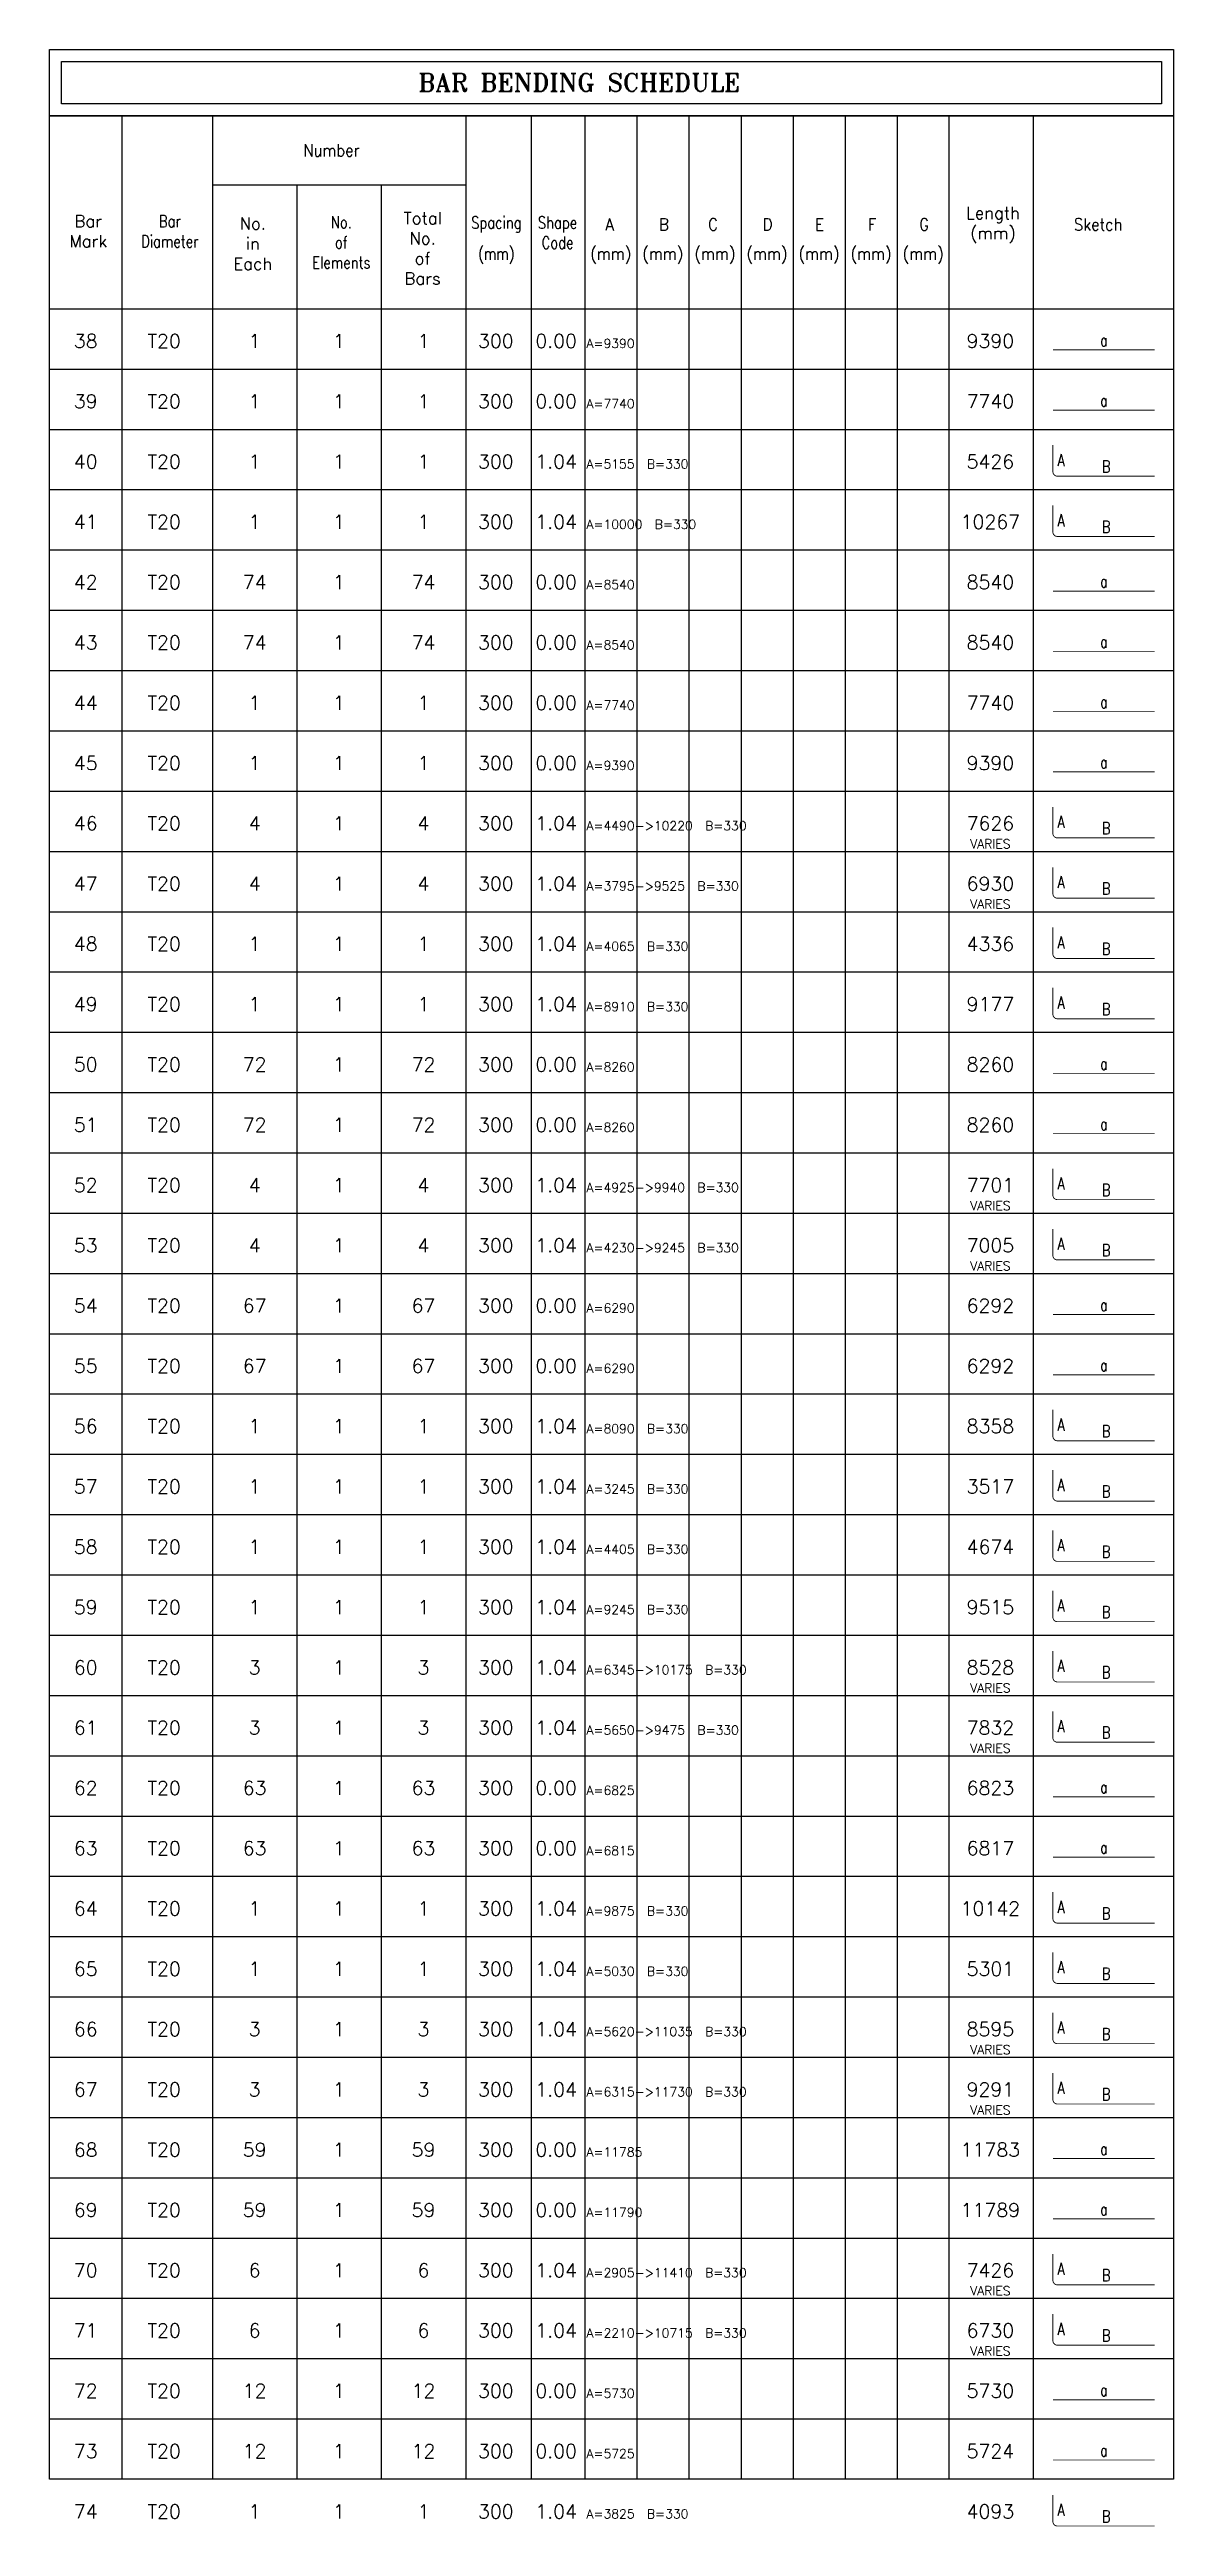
# Model space of a CAD drawing. Extents: x 660761725 to 1323371458, y 2734871439 to 5470067957.
# Drawn here: x 661908929 to 661913588, y 2734938265 to 2734948536 of the extents above; entities that cross this region are included whole.
import ezdxf
from ezdxf.enums import TextEntityAlignment as Align

# ---------------------------------------------------------------- set-up
doc = ezdxf.new("R2010")
doc.units = 0
for name, color, linetype in [('S-SCHEDULE', 140, 'Continuous'), ('S-SKETCH', 1, 'Continuous'), ('S-TEXT-SKETCH', 255, 'Continuous')]:
    doc.layers.add(name, color=color, linetype=linetype)
doc.styles.add('ARMACAD-OGER', font='romans.shx')
doc.styles.add('ROMANS', font='romans.shx')
doc.styles.add('ROMANT', font='romant')

msp = doc.modelspace()

# ---------------------------------------------------------------- texts
at = {"layer": 'S-SCHEDULE', "style": 'ROMANS'}
for s, height, p in [('T20', 57.5, (661909404.13308895, 2734947298.5)), ('1', 57.5, (661909779.13308895, 2734947298.5)), ('1', 57.5, (661910129.13308895, 2734947298.5)), ('1', 57.5, (661910479.13308895, 2734947298.5)), ('300', 57.5, (661910779.13308895, 2734947298.5)), ('0.00', 57.5, (661911029.13308895, 2734947298.5)), ('9390', 57.5, (661912829.13308895, 2734947298.5)), ('T20', 57.5, (661909404.13308895, 2734947048.5)), ('1', 57.5, (661909779.13308895, 2734947048.5)), ('1', 57.5, (661910129.13308895, 2734947048.5)), ('1', 57.5, (661910479.13308895, 2734947048.5)), ('300', 57.5, (661910779.13308895, 2734947048.5)), ('0.00', 57.5, (661911029.13308895, 2734947048.5)), ('7740', 57.5, (661912829.13308895, 2734947048.5)), ('T20', 57.5, (661909404.13308895, 2734946798.5)), ('1', 57.5, (661909779.13308895, 2734946798.5)), ('1', 57.5, (661910129.13308895, 2734946798.5)), ('1', 57.5, (661910479.13308895, 2734946798.5)), ('300', 57.5, (661910779.13308895, 2734946798.5)), ('1.04', 57.5, (661911029.13308895, 2734946798.5)), ('5426', 57.5, (661912829.13308895, 2734946798.5)), ('T20', 57.5, (661909404.13308895, 2734946548.5)), ('1', 57.5, (661909779.13308895, 2734946548.5)), ('1', 57.5, (661910129.13308895, 2734946548.5)), ('1', 57.5, (661910479.13308895, 2734946548.5)), ('300', 57.5, (661910779.13308895, 2734946548.5)), ('1.04', 57.5, (661911029.13308895, 2734946548.5)), ('10267', 57.5, (661912829.13308895, 2734946548.5)), ('T20', 57.5, (661909404.13308895, 2734946298.5)), ('74', 57.5, (661909779.13308895, 2734946298.5)), ('1', 57.5, (661910129.13308895, 2734946298.5)), ('74', 57.5, (661910479.13308895, 2734946298.5)), ('300', 57.5, (661910779.13308895, 2734946298.5)), ('0.00', 57.5, (661911029.13308895, 2734946298.5)), ('8540', 57.5, (661912829.13308895, 2734946298.5)), ('T20', 57.5, (661909404.13308895, 2734946048.5)), ('74', 57.5, (661909779.13308895, 2734946048.5)), ('1', 57.5, (661910129.13308895, 2734946048.5)), ('74', 57.5, (661910479.13308895, 2734946048.5)), ('300', 57.5, (661910779.13308895, 2734946048.5)), ('0.00', 57.5, (661911029.13308895, 2734946048.5)), ('8540', 57.5, (661912829.13308895, 2734946048.5)), ('T20', 57.5, (661909404.13308895, 2734945798.5)), ('1', 57.5, (661909779.13308895, 2734945798.5)), ('1', 57.5, (661910129.13308895, 2734945798.5)), ('1', 57.5, (661910479.13308895, 2734945798.5)), ('300', 57.5, (661910779.13308895, 2734945798.5)), ('0.00', 57.5, (661911029.13308895, 2734945798.5)), ('7740', 57.5, (661912829.13308895, 2734945798.5)), ('T20', 57.5, (661909404.13308895, 2734945548.5)), ('1', 57.5, (661909779.13308895, 2734945548.5)), ('1', 57.5, (661910129.13308895, 2734945548.5)), ('1', 57.5, (661910479.13308895, 2734945548.5)), ('300', 57.5, (661910779.13308895, 2734945548.5)), ('0.00', 57.5, (661911029.13308895, 2734945548.5)), ('9390', 57.5, (661912829.13308895, 2734945548.5)), ('T20', 57.5, (661909404.13308895, 2734945298.5)), ('4', 57.5, (661909779.13308895, 2734945298.5)), ('1', 57.5, (661910129.13308895, 2734945298.5)), ('4', 57.5, (661910479.13308895, 2734945298.5)), ('300', 57.5, (661910779.13308895, 2734945298.5)), ('1.04', 57.5, (661911029.13308895, 2734945298.5)), ('7626', 57.5, (661912829.13308895, 2734945298.5)), ('VARIES', 37.5, (661912829.13308895, 2734945223.5)), ('T20', 57.5, (661909404.13308895, 2734945048.5)), ('4', 57.5, (661909779.13308895, 2734945048.5)), ('1', 57.5, (661910129.13308895, 2734945048.5)), ('4', 57.5, (661910479.13308895, 2734945048.5)), ('300', 57.5, (661910779.13308895, 2734945048.5)), ('1.04', 57.5, (661911029.13308895, 2734945048.5)), ('6930', 57.5, (661912829.13308895, 2734945048.5)), ('VARIES', 37.5, (661912829.13308895, 2734944973.5)), ('T20', 57.5, (661909404.13308895, 2734944798.5)), ('1', 57.5, (661909779.13308895, 2734944798.5)), ('1', 57.5, (661910129.13308895, 2734944798.5)), ('1', 57.5, (661910479.13308895, 2734944798.5)), ('300', 57.5, (661910779.13308895, 2734944798.5)), ('1.04', 57.5, (661911029.13308895, 2734944798.5)), ('4336', 57.5, (661912829.13308895, 2734944798.5)), ('T20', 57.5, (661909404.13308895, 2734944548.5)), ('1', 57.5, (661909779.13308895, 2734944548.5)), ('1', 57.5, (661910129.13308895, 2734944548.5)), ('1', 57.5, (661910479.13308895, 2734944548.5)), ('300', 57.5, (661910779.13308895, 2734944548.5)), ('1.04', 57.5, (661911029.13308895, 2734944548.5)), ('9177', 57.5, (661912829.13308895, 2734944548.5)), ('T20', 57.5, (661909404.13308895, 2734944298.5)), ('72', 57.5, (661909779.13308895, 2734944298.5)), ('1', 57.5, (661910129.13308895, 2734944298.5)), ('72', 57.5, (661910479.13308895, 2734944298.5)), ('300', 57.5, (661910779.13308895, 2734944298.5)), ('0.00', 57.5, (661911029.13308895, 2734944298.5)), ('8260', 57.5, (661912829.13308895, 2734944298.5)), ('T20', 57.5, (661909404.13308895, 2734944048.5)), ('72', 57.5, (661909779.13308895, 2734944048.5)), ('1', 57.5, (661910129.13308895, 2734944048.5)), ('72', 57.5, (661910479.13308895, 2734944048.5)), ('300', 57.5, (661910779.13308895, 2734944048.5)), ('0.00', 57.5, (661911029.13308895, 2734944048.5)), ('8260', 57.5, (661912829.13308895, 2734944048.5)), ('T20', 57.5, (661909404.13308895, 2734943798.5)), ('4', 57.5, (661909779.13308895, 2734943798.5)), ('1', 57.5, (661910129.13308895, 2734943798.5)), ('4', 57.5, (661910479.13308895, 2734943798.5)), ('300', 57.5, (661910779.13308895, 2734943798.5)), ('1.04', 57.5, (661911029.13308895, 2734943798.5)), ('7701', 57.5, (661912829.13308895, 2734943798.5)), ('VARIES', 37.5, (661912829.13308895, 2734943723.5)), ('T20', 57.5, (661909404.13308895, 2734943548.5)), ('4', 57.5, (661909779.13308895, 2734943548.5)), ('1', 57.5, (661910129.13308895, 2734943548.5)), ('4', 57.5, (661910479.13308895, 2734943548.5)), ('300', 57.5, (661910779.13308895, 2734943548.5)), ('1.04', 57.5, (661911029.13308895, 2734943548.5)), ('7005', 57.5, (661912829.13308895, 2734943548.5)), ('VARIES', 37.5, (661912829.13308895, 2734943473.5)), ('T20', 57.5, (661909404.13308895, 2734943298.5)), ('67', 57.5, (661909779.13308895, 2734943298.5)), ('1', 57.5, (661910129.13308895, 2734943298.5)), ('67', 57.5, (661910479.13308895, 2734943298.5)), ('300', 57.5, (661910779.13308895, 2734943298.5)), ('0.00', 57.5, (661911029.13308895, 2734943298.5)), ('6292', 57.5, (661912829.13308895, 2734943298.5)), ('T20', 57.5, (661909404.13308895, 2734943048.5)), ('67', 57.5, (661909779.13308895, 2734943048.5)), ('1', 57.5, (661910129.13308895, 2734943048.5)), ('67', 57.5, (661910479.13308895, 2734943048.5)), ('300', 57.5, (661910779.13308895, 2734943048.5)), ('0.00', 57.5, (661911029.13308895, 2734943048.5)), ('6292', 57.5, (661912829.13308895, 2734943048.5)), ('T20', 57.5, (661909404.13308895, 2734942798.5)), ('1', 57.5, (661909779.13308895, 2734942798.5)), ('1', 57.5, (661910129.13308895, 2734942798.5)), ('1', 57.5, (661910479.13308895, 2734942798.5)), ('300', 57.5, (661910779.13308895, 2734942798.5)), ('1.04', 57.5, (661911029.13308895, 2734942798.5)), ('8358', 57.5, (661912829.13308895, 2734942798.5)), ('T20', 57.5, (661909404.13308895, 2734942548.5)), ('1', 57.5, (661909779.13308895, 2734942548.5)), ('1', 57.5, (661910129.13308895, 2734942548.5)), ('1', 57.5, (661910479.13308895, 2734942548.5)), ('300', 57.5, (661910779.13308895, 2734942548.5)), ('1.04', 57.5, (661911029.13308895, 2734942548.5)), ('3517', 57.5, (661912829.13308895, 2734942548.5)), ('T20', 57.5, (661909404.13308895, 2734942298.5)), ('1', 57.5, (661909779.13308895, 2734942298.5)), ('1', 57.5, (661910129.13308895, 2734942298.5)), ('1', 57.5, (661910479.13308895, 2734942298.5)), ('300', 57.5, (661910779.13308895, 2734942298.5)), ('1.04', 57.5, (661911029.13308895, 2734942298.5)), ('4674', 57.5, (661912829.13308895, 2734942298.5)), ('T20', 57.5, (661909404.13308895, 2734942048.5)), ('1', 57.5, (661909779.13308895, 2734942048.5)), ('1', 57.5, (661910129.13308895, 2734942048.5)), ('1', 57.5, (661910479.13308895, 2734942048.5)), ('300', 57.5, (661910779.13308895, 2734942048.5)), ('1.04', 57.5, (661911029.13308895, 2734942048.5)), ('9515', 57.5, (661912829.13308895, 2734942048.5)), ('T20', 57.5, (661909404.13308895, 2734941798.5)), ('3', 57.5, (661909779.13308895, 2734941798.5)), ('1', 57.5, (661910129.13308895, 2734941798.5)), ('3', 57.5, (661910479.13308895, 2734941798.5)), ('300', 57.5, (661910779.13308895, 2734941798.5)), ('1.04', 57.5, (661911029.13308895, 2734941798.5)), ('8528', 57.5, (661912829.13308895, 2734941798.5)), ('VARIES', 37.5, (661912829.13308895, 2734941723.5)), ('T20', 57.5, (661909404.13308895, 2734941548.5)), ('3', 57.5, (661909779.13308895, 2734941548.5)), ('1', 57.5, (661910129.13308895, 2734941548.5)), ('3', 57.5, (661910479.13308895, 2734941548.5)), ('300', 57.5, (661910779.13308895, 2734941548.5)), ('1.04', 57.5, (661911029.13308895, 2734941548.5)), ('7832', 57.5, (661912829.13308895, 2734941548.5)), ('VARIES', 37.5, (661912829.13308895, 2734941473.5)), ('T20', 57.5, (661909404.13308895, 2734941298.5)), ('63', 57.5, (661909779.13308895, 2734941298.5)), ('1', 57.5, (661910129.13308895, 2734941298.5)), ('63', 57.5, (661910479.13308895, 2734941298.5)), ('300', 57.5, (661910779.13308895, 2734941298.5)), ('0.00', 57.5, (661911029.13308895, 2734941298.5)), ('6823', 57.5, (661912829.13308895, 2734941298.5)), ('T20', 57.5, (661909404.13308895, 2734941048.5)), ('63', 57.5, (661909779.13308895, 2734941048.5)), ('1', 57.5, (661910129.13308895, 2734941048.5)), ('63', 57.5, (661910479.13308895, 2734941048.5)), ('300', 57.5, (661910779.13308895, 2734941048.5)), ('0.00', 57.5, (661911029.13308895, 2734941048.5)), ('6817', 57.5, (661912829.13308895, 2734941048.5)), ('T20', 57.5, (661909404.13308895, 2734940798.5)), ('1', 57.5, (661909779.13308895, 2734940798.5)), ('1', 57.5, (661910129.13308895, 2734940798.5)), ('1', 57.5, (661910479.13308895, 2734940798.5)), ('300', 57.5, (661910779.13308895, 2734940798.5)), ('1.04', 57.5, (661911029.13308895, 2734940798.5)), ('10142', 57.5, (661912829.13308895, 2734940798.5)), ('T20', 57.5, (661909404.13308895, 2734940548.5)), ('1', 57.5, (661909779.13308895, 2734940548.5)), ('1', 57.5, (661910129.13308895, 2734940548.5)), ('1', 57.5, (661910479.13308895, 2734940548.5)), ('300', 57.5, (661910779.13308895, 2734940548.5)), ('1.04', 57.5, (661911029.13308895, 2734940548.5)), ('5301', 57.5, (661912829.13308895, 2734940548.5)), ('T20', 57.5, (661909404.13308895, 2734940298.5)), ('3', 57.5, (661909779.13308895, 2734940298.5)), ('1', 57.5, (661910129.13308895, 2734940298.5)), ('3', 57.5, (661910479.13308895, 2734940298.5)), ('300', 57.5, (661910779.13308895, 2734940298.5)), ('1.04', 57.5, (661911029.13308895, 2734940298.5)), ('8595', 57.5, (661912829.13308895, 2734940298.5)), ('VARIES', 37.5, (661912829.13308895, 2734940223.5)), ('T20', 57.5, (661909404.13308895, 2734940048.5)), ('3', 57.5, (661909779.13308895, 2734940048.5)), ('1', 57.5, (661910129.13308895, 2734940048.5)), ('3', 57.5, (661910479.13308895, 2734940048.5)), ('300', 57.5, (661910779.13308895, 2734940048.5)), ('1.04', 57.5, (661911029.13308895, 2734940048.5)), ('9291', 57.5, (661912829.13308895, 2734940048.5)), ('VARIES', 37.5, (661912829.13308895, 2734939973.5)), ('T20', 57.5, (661909404.13308895, 2734939798.5)), ('59', 57.5, (661909779.13308895, 2734939798.5)), ('1', 57.5, (661910129.13308895, 2734939798.5)), ('59', 57.5, (661910479.13308895, 2734939798.5)), ('300', 57.5, (661910779.13308895, 2734939798.5)), ('0.00', 57.5, (661911029.13308895, 2734939798.5)), ('11783', 57.5, (661912829.13308895, 2734939798.5)), ('T20', 57.5, (661909404.13308895, 2734939548.5)), ('59', 57.5, (661909779.13308895, 2734939548.5)), ('1', 57.5, (661910129.13308895, 2734939548.5)), ('59', 57.5, (661910479.13308895, 2734939548.5)), ('300', 57.5, (661910779.13308895, 2734939548.5)), ('0.00', 57.5, (661911029.13308895, 2734939548.5)), ('11789', 57.5, (661912829.13308895, 2734939548.5)), ('T20', 57.5, (661909404.13308895, 2734939298.5)), ('6', 57.5, (661909779.13308895, 2734939298.5)), ('1', 57.5, (661910129.13308895, 2734939298.5)), ('6', 57.5, (661910479.13308895, 2734939298.5)), ('300', 57.5, (661910779.13308895, 2734939298.5)), ('1.04', 57.5, (661911029.13308895, 2734939298.5)), ('7426', 57.5, (661912829.13308895, 2734939298.5)), ('VARIES', 37.5, (661912829.13308895, 2734939223.5)), ('T20', 57.5, (661909404.13308895, 2734939048.5)), ('6', 57.5, (661909779.13308895, 2734939048.5)), ('1', 57.5, (661910129.13308895, 2734939048.5)), ('6', 57.5, (661910479.13308895, 2734939048.5)), ('300', 57.5, (661910779.13308895, 2734939048.5)), ('1.04', 57.5, (661911029.13308895, 2734939048.5)), ('6730', 57.5, (661912829.13308895, 2734939048.5)), ('VARIES', 37.5, (661912829.13308895, 2734938973.5)), ('T20', 57.5, (661909404.13308895, 2734938798.5)), ('12', 57.5, (661909779.13308895, 2734938798.5)), ('1', 57.5, (661910129.13308895, 2734938798.5)), ('12', 57.5, (661910479.13308895, 2734938798.5)), ('300', 57.5, (661910779.13308895, 2734938798.5)), ('0.00', 57.5, (661911029.13308895, 2734938798.5)), ('5730', 57.5, (661912829.13308895, 2734938798.5)), ('T20', 57.5, (661909404.13308895, 2734938548.5)), ('12', 57.5, (661909779.13308895, 2734938548.5)), ('1', 57.5, (661910129.13308895, 2734938548.5)), ('12', 57.5, (661910479.13308895, 2734938548.5)), ('300', 57.5, (661910779.13308895, 2734938548.5)), ('0.00', 57.5, (661911029.13308895, 2734938548.5)), ('5724', 57.5, (661912829.13308895, 2734938548.5)), ('T20', 57.5, (661909404.13308895, 2734938298.5)), ('1', 57.5, (661909779.13308895, 2734938298.5)), ('1', 57.5, (661910129.13308895, 2734938298.5)), ('1', 57.5, (661910479.13308895, 2734938298.5)), ('300', 57.5, (661910779.13308895, 2734938298.5)), ('1.04', 57.5, (661911029.13308895, 2734938298.5)), ('4093', 57.5, (661912829.13308895, 2734938298.5))]:
    msp.add_text(s, height=height, dxfattribs=at).set_placement(p, align=Align.CENTER)
for s, insert, char_height, width, attachment_point in [('{\\FRomanS;\\C140;38}', (661909079.13308895, 2734947298.5), 57.5, 230, 8), (' A=9390 ', (661911129.13308895, 2734947336), 37.5, 2400, 1), ('{\\FRomanS;\\C140;39}', (661909079.13308895, 2734947048.5), 57.5, 230, 8), (' A=7740 ', (661911129.13308895, 2734947086), 37.5, 2400, 1), ('{\\FRomanS;\\C140;40}', (661909079.13308895, 2734946798.5), 57.5, 230, 8), (' A=5155  B=330 ', (661911129.13308895, 2734946836), 37.5, 2400, 1), ('{\\FRomanS;\\C140;41}', (661909079.13308895, 2734946548.5), 57.5, 230, 8), (' A=10000  B=330 ', (661911129.13308895, 2734946586), 37.5, 2400, 1), ('{\\FRomanS;\\C140;42}', (661909079.13308895, 2734946298.5), 57.5, 230, 8), (' A=8540 ', (661911129.13308895, 2734946336), 37.5, 2400, 1), ('{\\FRomanS;\\C140;43}', (661909079.13308895, 2734946048.5), 57.5, 230, 8), (' A=8540 ', (661911129.13308895, 2734946086), 37.5, 2400, 1), ('{\\FRomanS;\\C140;44}', (661909079.13308895, 2734945798.5), 57.5, 230, 8), (' A=7740 ', (661911129.13308895, 2734945836), 37.5, 2400, 1), ('{\\FRomanS;\\C140;45}', (661909079.13308895, 2734945548.5), 57.5, 230, 8), (' A=9390 ', (661911129.13308895, 2734945586), 37.5, 2400, 1), ('{\\FRomanS;\\C140;46}', (661909079.13308895, 2734945298.5), 57.5, 230, 8), (' A=4490->10220  B=330 ', (661911129.13308895, 2734945336), 37.5, 2400, 1), ('{\\FRomanS;\\C140;47}', (661909079.13308895, 2734945048.5), 57.5, 230, 8), (' A=3795->9525  B=330 ', (661911129.13308895, 2734945086), 37.5, 2400, 1), ('{\\FRomanS;\\C140;48}', (661909079.13308895, 2734944798.5), 57.5, 230, 8), (' A=4065  B=330 ', (661911129.13308895, 2734944836), 37.5, 2400, 1), ('{\\FRomanS;\\C140;49}', (661909079.13308895, 2734944548.5), 57.5, 230, 8), (' A=8910  B=330 ', (661911129.13308895, 2734944586), 37.5, 2400, 1), ('{\\FRomanS;\\C140;50}', (661909079.13308895, 2734944298.5), 57.5, 230, 8), (' A=8260 ', (661911129.13308895, 2734944336), 37.5, 2400, 1), ('{\\FRomanS;\\C140;51}', (661909079.13308895, 2734944048.5), 57.5, 230, 8), (' A=8260 ', (661911129.13308895, 2734944086), 37.5, 2400, 1), ('{\\FRomanS;\\C140;52}', (661909079.13308895, 2734943798.5), 57.5, 230, 8), (' A=4925->9940  B=330 ', (661911129.13308895, 2734943836), 37.5, 2400, 1), ('{\\FRomanS;\\C140;53}', (661909079.13308895, 2734943548.5), 57.5, 230, 8), (' A=4230->9245  B=330 ', (661911129.13308895, 2734943586), 37.5, 2400, 1), ('{\\FRomanS;\\C140;54}', (661909079.13308895, 2734943298.5), 57.5, 230, 8), (' A=6290 ', (661911129.13308895, 2734943336), 37.5, 2400, 1), ('{\\FRomanS;\\C140;55}', (661909079.13308895, 2734943048.5), 57.5, 230, 8), (' A=6290 ', (661911129.13308895, 2734943086), 37.5, 2400, 1), ('{\\FRomanS;\\C140;56}', (661909079.13308895, 2734942798.5), 57.5, 230, 8), (' A=8090  B=330 ', (661911129.13308895, 2734942836), 37.5, 2400, 1), ('{\\FRomanS;\\C140;57}', (661909079.13308895, 2734942548.5), 57.5, 230, 8), (' A=3245  B=330 ', (661911129.13308895, 2734942586), 37.5, 2400, 1), ('{\\FRomanS;\\C140;58}', (661909079.13308895, 2734942298.5), 57.5, 230, 8), (' A=4405  B=330 ', (661911129.13308895, 2734942336), 37.5, 2400, 1), ('{\\FRomanS;\\C140;59}', (661909079.13308895, 2734942048.5), 57.5, 230, 8), (' A=9245  B=330 ', (661911129.13308895, 2734942086), 37.5, 2400, 1), ('{\\FRomanS;\\C140;60}', (661909079.13308895, 2734941798.5), 57.5, 230, 8), (' A=6345->10175  B=330 ', (661911129.13308895, 2734941836), 37.5, 2400, 1), ('{\\FRomanS;\\C140;61}', (661909079.13308895, 2734941548.5), 57.5, 230, 8), (' A=5650->9475  B=330 ', (661911129.13308895, 2734941586), 37.5, 2400, 1), ('{\\FRomanS;\\C140;62}', (661909079.13308895, 2734941298.5), 57.5, 230, 8), (' A=6825 ', (661911129.13308895, 2734941336), 37.5, 2400, 1), ('{\\FRomanS;\\C140;63}', (661909079.13308895, 2734941048.5), 57.5, 230, 8), (' A=6815 ', (661911129.13308895, 2734941086), 37.5, 2400, 1), ('{\\FRomanS;\\C140;64}', (661909079.13308895, 2734940798.5), 57.5, 230, 8), (' A=9875  B=330 ', (661911129.13308895, 2734940836), 37.5, 2400, 1), ('{\\FRomanS;\\C140;65}', (661909079.13308895, 2734940548.5), 57.5, 230, 8), (' A=5030  B=330 ', (661911129.13308895, 2734940586), 37.5, 2400, 1), ('{\\FRomanS;\\C140;66}', (661909079.13308895, 2734940298.5), 57.5, 230, 8), (' A=5620->11035  B=330 ', (661911129.13308895, 2734940336), 37.5, 2400, 1), ('{\\FRomanS;\\C140;67}', (661909079.13308895, 2734940048.5), 57.5, 230, 8), (' A=6315->11730  B=330 ', (661911129.13308895, 2734940086), 37.5, 2400, 1), ('{\\FRomanS;\\C140;68}', (661909079.13308895, 2734939798.5), 57.5, 230, 8), (' A=11785 ', (661911129.13308895, 2734939836), 37.5, 2400, 1), ('{\\FRomanS;\\C140;69}', (661909079.13308895, 2734939548.5), 57.5, 230, 8), (' A=11790 ', (661911129.13308895, 2734939586), 37.5, 2400, 1), ('{\\FRomanS;\\C140;70}', (661909079.13308895, 2734939298.5), 57.5, 230, 8), (' A=2905->11410  B=330 ', (661911129.13308895, 2734939336), 37.5, 2400, 1), ('{\\FRomanS;\\C140;71}', (661909079.13308895, 2734939048.5), 57.5, 230, 8), (' A=2210->10715  B=330 ', (661911129.13308895, 2734939086), 37.5, 2400, 1), ('{\\FRomanS;\\C140;72}', (661909079.13308895, 2734938798.5), 57.5, 230, 8), (' A=5730 ', (661911129.13308895, 2734938836), 37.5, 2400, 1), ('{\\FRomanS;\\C140;73}', (661909079.13308895, 2734938548.5), 57.5, 230, 8), (' A=5725 ', (661911129.13308895, 2734938586), 37.5, 2400, 1), ('{\\FRomanS;\\C140;74}', (661909079.13308895, 2734938298.5), 57.5, 230, 8), (' A=3825  B=330 ', (661911129.13308895, 2734938336), 37.5, 2400, 1)]:
    msp.add_mtext(s, dxfattribs=dict(at, insert=insert, char_height=char_height, width=width, attachment_point=attachment_point))

# ---------------------------------------------------------------- blocks, each defined once
blk = doc.blocks.new('cadf_50')
at = {"color": 9}
for p, q in [((0, -42), (186.35, -42)), ((0, -52), (186.35, -52)), ((0, -62), (186.35, -62)), ((0, -72), (186.35, -72)), ((0, -82), (186.35, -82)), ((0, -92), (186.35, -92)), ((0, -102), (186.35, -102)), ((0, -112), (186.35, -112)), ((0, -122), (186.35, -122)), ((0, -132), (186.35, -132)), ((0, -142), (186.35, -142)), ((0, -152), (186.35, -152)), ((0, -162), (186.35, -162)), ((0, -172), (186.35, -172)), ((0, -182), (186.35, -182)), ((0, -192), (186.35, -192)), ((0, -202), (186.35, -202)), ((0, -212), (186.35, -212)), ((0, -222), (186.35, -222)), ((0, -232), (186.35, -232)), ((0, -242), (186.35, -242)), ((0, -252), (186.35, -252)), ((0, -262), (186.35, -262)), ((0, -272), (186.35, -272)), ((0, -282), (186.35, -282)), ((0, -292), (186.35, -292)), ((0, -302), (186.35, -302)), ((0, -312), (186.35, -312)), ((0, -322), (186.35, -322)), ((0, -332), (186.35, -332)), ((0, -342), (186.35, -342)), ((0, -352), (186.35, -352)), ((0, -362), (186.35, -362)), ((0, -372), (186.35, -372)), ((0, -382), (186.35, -382))]:
    blk.add_line(p, q, dxfattribs=at)
at = {"color": 140}
for points in [[(0, 11), (186.35, 11), (186.35, 0), (0, 0)], [(2, 9), (184.35, 9), (184.35, 2), (2, 2)]]:
    blk.add_lwpolyline(points, close=True, dxfattribs=at)
at = {"layer": 'S-SCHEDULE'}
for p, q in [((0, -392), (0, 0)), ((12, 0), (12, -392)), ((27, 0), (27, -392)), ((69, 0), (69, -392)), ((79.87, 0), (79.87, -392)), ((88.75, 0), (88.75, -392)), ((97.38, 0), (97.38, -392)), ((106.02, 0), (106.02, -392)), ((114.65, 0), (114.65, -392)), ((123.28, 0), (123.28, -392)), ((131.91, 0), (131.91, -392)), ((140.55, 0), (140.55, -392)), ((149.18, -392), (149.18, 0)), ((163.15, -392), (163.15, 0)), ((27, -11.45), (69, -11.45)), ((41, -11.45), (41, -392)), ((55, -11.45), (55, -392)), ((0, -32), (186.35, -32))]:
    blk.add_line(p, q, dxfattribs=at)
at = {"layer": 'S-SCHEDULE', "flags": 128}
blk.add_lwpolyline([(0, -392), (0, 0), (186.35, 0), (186.35, -392)], close=True, dxfattribs=at)
at = {"color": 140, "insert": (61.14, 7.05), "char_height": 3, "width": 81.5392, "attachment_point": 1, "rotation": 0.0004, "style": 'ROMANT'}
blk.add_mtext('{\\Fromant|c0;BAR BENDING SCHEDULE}', dxfattribs=at)
at = {"layer": 'S-SCHEDULE', "style": 'ARMACAD-OGER'}
for s, width, p in [('Number', 0.9, (46.74, -5.72)), ('(mm)', 0.8, (74.08, -23)), ('(mm)', 0.9, (93.05, -23)), ('(mm)', 0.9, (101.68, -23)), ('(mm)', 0.9, (110.32, -23)), ('(mm)', 0.9, (118.95, -23)), ('(mm)', 0.9, (127.58, -23)), ('(mm)', 0.9, (136.21, -23)), ('(mm)', 0.9, (144.85, -23))]:
    blk.add_text(s, height=2, dxfattribs=dict(at, width=width)).set_placement(p, align=Align.MIDDLE)
at = {"layer": 'S-SCHEDULE', "style": 'ARMACAD-OGER', "width": 0.9}
for s, p in [('A', (92.87, -18)), ('B', (101.86, -18)), ('C', (110.01, -18)), ('D', (119.05, -18)), ('E', (127.67, -18)), ('F', (136.4, -18)), ('G', (145.02, -18)), ('Sketch', (173.87, -18))]:
    blk.add_text(s, height=2, dxfattribs=at).set_placement(p, align=Align.MIDDLE_CENTER)
at = {"layer": 'S-SCHEDULE', "char_height": 2, "attachment_point": 2, "style": 'ARMACAD-OGER'}
for s, insert, width in [('Total No. of Bars', (61.86, -15.98), 3.2105), ('Length (mm)', (156.42, -15.11), 8.2105), ('Bar\\PMark', (6.41, -16.47), 27.5713), ('{\\W0.8;Bar\\PDiameter}', (19.94, -16.48), 15.2105), ('No. \\Pin\\PEach', (33.7, -16.86), 23.5714), ('{\\W0.8;No.\\Pof\\PElements}', (48.39, -16.65), 17.2105), ('{\\W0.8;Spacing}', (74.08, -16.7), 28.6571), ('{\\W0.8;Shape\\PCode}', (84.23, -16.7), 28.6571)]:
    blk.add_mtext(s, dxfattribs=dict(at, insert=insert, width=width))
blk = doc.blocks.new('1-CFSHP20')
at = {"layer": 'S-SKETCH', "const_width": 0.2}
blk.add_lwpolyline([(-24, 2), (-1, 2)], dxfattribs=at)
at = {"layer": 'S-TEXT-SKETCH', "linetype": 'ByBlock', "style": 'ROMANS', "width": 0.7}
blk.add_attdef('A', text='', height=2, dxfattribs=at).set_placement((-12.5, 2), align=Align.BOTTOM_CENTER)
blk = doc.blocks.new('33-CFSHP37')
at = {"layer": 'S-SKETCH', "const_width": 0.2}
blk.add_lwpolyline([(-1, 1), (-22.96875, 1, -0.4142135624), (-24, 2.03125), (-24, 8)], format="xyb", dxfattribs=at)
at = {"layer": 'S-TEXT-SKETCH', "style": 'ROMANS', "width": 0.8}
blk.add_attdef('A', text='', height=2, dxfattribs=at).set_placement((-23, 6), align=Align.TOP_LEFT)
blk.add_attdef('B', text='', height=2, dxfattribs=at).set_placement((-11.984375, 1), align=Align.BOTTOM_CENTER)

# ---------------------------------------------------------------- block references
at = {"layer": 'S-SCHEDULE', "xscale": 25, "yscale": 25, "zscale": 25}
msp.add_blockref('cadf_50', (661908929.13308895, 2734948261), dxfattribs=at)
at = {"layer": 'S-SCHEDULE'}
ref = msp.add_blockref('1-CFSHP20', (661913529.13308895, 2734947253.75), dxfattribs=dict(at, xscale=18.375, yscale=18.375, zscale=18.375))
ref.add_attrib('A', 'a', dxfattribs={"layer": 'S-TEXT-SKETCH', "color": 7, "linetype": 'ByBlock', "height": 50, "style": 'ROMANS', "width": 0.7}).set_placement((661913299.44558895, 2734947290.5), align=Align.BOTTOM_CENTER)
ref = msp.add_blockref('1-CFSHP20', (661913529.13308895, 2734947003.75), dxfattribs=dict(at, xscale=18.375, yscale=18.375, zscale=18.375))
ref.add_attrib('A', 'a', dxfattribs={"layer": 'S-TEXT-SKETCH', "color": 7, "linetype": 'ByBlock', "height": 50, "style": 'ROMANS', "width": 0.7}).set_placement((661913299.44558895, 2734947040.5), align=Align.BOTTOM_CENTER)
ref = msp.add_blockref('33-CFSHP37', (661913529.13308895, 2734946748.48338318), dxfattribs=dict(at, xscale=18.375, yscale=18.375, zscale=18.375))
ref.add_attrib('A', 'A', dxfattribs={"layer": 'S-TEXT-SKETCH', "color": 7, "height": 50, "style": 'ROMANS', "width": 0.8}).set_placement((661913106.50808895, 2734946858.73338318), align=Align.TOP_LEFT)
ref.add_attrib('B', 'B', dxfattribs={"layer": 'S-TEXT-SKETCH', "color": 7, "height": 50, "style": 'ROMANS', "width": 0.8}).set_placement((661913308.92019832, 2734946766.85838318), align=Align.BOTTOM_CENTER)
ref = msp.add_blockref('33-CFSHP37', (661913529.13308895, 2734946498.48338318), dxfattribs=dict(at, xscale=18.375, yscale=18.375, zscale=18.375))
ref.add_attrib('A', 'A', dxfattribs={"layer": 'S-TEXT-SKETCH', "color": 7, "height": 50, "style": 'ROMANS', "width": 0.8}).set_placement((661913106.50808895, 2734946608.73338318), align=Align.TOP_LEFT)
ref.add_attrib('B', 'B', dxfattribs={"layer": 'S-TEXT-SKETCH', "color": 7, "height": 50, "style": 'ROMANS', "width": 0.8}).set_placement((661913308.92019832, 2734946516.85838318), align=Align.BOTTOM_CENTER)
ref = msp.add_blockref('1-CFSHP20', (661913529.13308895, 2734946253.75), dxfattribs=dict(at, xscale=18.375, yscale=18.375, zscale=18.375))
ref.add_attrib('A', 'a', dxfattribs={"layer": 'S-TEXT-SKETCH', "color": 7, "linetype": 'ByBlock', "height": 50, "style": 'ROMANS', "width": 0.7}).set_placement((661913299.44558895, 2734946290.5), align=Align.BOTTOM_CENTER)
ref = msp.add_blockref('1-CFSHP20', (661913529.13308895, 2734946003.75), dxfattribs=dict(at, xscale=18.375, yscale=18.375, zscale=18.375))
ref.add_attrib('A', 'a', dxfattribs={"layer": 'S-TEXT-SKETCH', "color": 7, "linetype": 'ByBlock', "height": 50, "style": 'ROMANS', "width": 0.7}).set_placement((661913299.44558895, 2734946040.5), align=Align.BOTTOM_CENTER)
ref = msp.add_blockref('1-CFSHP20', (661913529.13308895, 2734945753.75), dxfattribs=dict(at, xscale=18.375, yscale=18.375, zscale=18.375))
ref.add_attrib('A', 'a', dxfattribs={"layer": 'S-TEXT-SKETCH', "color": 7, "linetype": 'ByBlock', "height": 50, "style": 'ROMANS', "width": 0.7}).set_placement((661913299.44558895, 2734945790.5), align=Align.BOTTOM_CENTER)
ref = msp.add_blockref('1-CFSHP20', (661913529.13308895, 2734945503.75), dxfattribs=dict(at, xscale=18.375, yscale=18.375, zscale=18.375))
ref.add_attrib('A', 'a', dxfattribs={"layer": 'S-TEXT-SKETCH', "color": 7, "linetype": 'ByBlock', "height": 50, "style": 'ROMANS', "width": 0.7}).set_placement((661913299.44558895, 2734945540.5), align=Align.BOTTOM_CENTER)
ref = msp.add_blockref('33-CFSHP37', (661913529.13308895, 2734945248.48338318), dxfattribs=dict(at, xscale=18.375, yscale=18.375, zscale=18.375))
ref.add_attrib('A', 'A', dxfattribs={"layer": 'S-TEXT-SKETCH', "color": 7, "height": 50, "style": 'ROMANS', "width": 0.8}).set_placement((661913106.50808895, 2734945358.73338318), align=Align.TOP_LEFT)
ref.add_attrib('B', 'B', dxfattribs={"layer": 'S-TEXT-SKETCH', "color": 7, "height": 50, "style": 'ROMANS', "width": 0.8}).set_placement((661913308.92019832, 2734945266.85838318), align=Align.BOTTOM_CENTER)
ref = msp.add_blockref('33-CFSHP37', (661913529.13308895, 2734944998.48338318), dxfattribs=dict(at, xscale=18.375, yscale=18.375, zscale=18.375))
ref.add_attrib('A', 'A', dxfattribs={"layer": 'S-TEXT-SKETCH', "color": 7, "height": 50, "style": 'ROMANS', "width": 0.8}).set_placement((661913106.50808895, 2734945108.73338318), align=Align.TOP_LEFT)
ref.add_attrib('B', 'B', dxfattribs={"layer": 'S-TEXT-SKETCH', "color": 7, "height": 50, "style": 'ROMANS', "width": 0.8}).set_placement((661913308.92019832, 2734945016.85838318), align=Align.BOTTOM_CENTER)
ref = msp.add_blockref('33-CFSHP37', (661913529.13308895, 2734944748.48338318), dxfattribs=dict(at, xscale=18.375, yscale=18.375, zscale=18.375))
ref.add_attrib('A', 'A', dxfattribs={"layer": 'S-TEXT-SKETCH', "color": 7, "height": 50, "style": 'ROMANS', "width": 0.8}).set_placement((661913106.50808895, 2734944858.73338318), align=Align.TOP_LEFT)
ref.add_attrib('B', 'B', dxfattribs={"layer": 'S-TEXT-SKETCH', "color": 7, "height": 50, "style": 'ROMANS', "width": 0.8}).set_placement((661913308.92019832, 2734944766.85838318), align=Align.BOTTOM_CENTER)
ref = msp.add_blockref('33-CFSHP37', (661913529.13308895, 2734944498.48338318), dxfattribs=dict(at, xscale=18.375, yscale=18.375, zscale=18.375))
ref.add_attrib('A', 'A', dxfattribs={"layer": 'S-TEXT-SKETCH', "color": 7, "height": 50, "style": 'ROMANS', "width": 0.8}).set_placement((661913106.50808895, 2734944608.73338318), align=Align.TOP_LEFT)
ref.add_attrib('B', 'B', dxfattribs={"layer": 'S-TEXT-SKETCH', "color": 7, "height": 50, "style": 'ROMANS', "width": 0.8}).set_placement((661913308.92019832, 2734944516.85838318), align=Align.BOTTOM_CENTER)
ref = msp.add_blockref('1-CFSHP20', (661913529.13308895, 2734944253.75), dxfattribs=dict(at, xscale=18.375, yscale=18.375, zscale=18.375))
ref.add_attrib('A', 'a', dxfattribs={"layer": 'S-TEXT-SKETCH', "color": 7, "linetype": 'ByBlock', "height": 50, "style": 'ROMANS', "width": 0.7}).set_placement((661913299.44558895, 2734944290.5), align=Align.BOTTOM_CENTER)
ref = msp.add_blockref('1-CFSHP20', (661913529.13308895, 2734944003.75), dxfattribs=dict(at, xscale=18.375, yscale=18.375, zscale=18.375))
ref.add_attrib('A', 'a', dxfattribs={"layer": 'S-TEXT-SKETCH', "color": 7, "linetype": 'ByBlock', "height": 50, "style": 'ROMANS', "width": 0.7}).set_placement((661913299.44558895, 2734944040.5), align=Align.BOTTOM_CENTER)
ref = msp.add_blockref('33-CFSHP37', (661913529.13308895, 2734943748.48338318), dxfattribs=dict(at, xscale=18.375, yscale=18.375, zscale=18.375))
ref.add_attrib('A', 'A', dxfattribs={"layer": 'S-TEXT-SKETCH', "color": 7, "height": 50, "style": 'ROMANS', "width": 0.8}).set_placement((661913106.50808895, 2734943858.73338318), align=Align.TOP_LEFT)
ref.add_attrib('B', 'B', dxfattribs={"layer": 'S-TEXT-SKETCH', "color": 7, "height": 50, "style": 'ROMANS', "width": 0.8}).set_placement((661913308.92019832, 2734943766.85838318), align=Align.BOTTOM_CENTER)
ref = msp.add_blockref('33-CFSHP37', (661913529.13308895, 2734943498.48338318), dxfattribs=dict(at, xscale=18.375, yscale=18.375, zscale=18.375))
ref.add_attrib('A', 'A', dxfattribs={"layer": 'S-TEXT-SKETCH', "color": 7, "height": 50, "style": 'ROMANS', "width": 0.8}).set_placement((661913106.50808895, 2734943608.73338318), align=Align.TOP_LEFT)
ref.add_attrib('B', 'B', dxfattribs={"layer": 'S-TEXT-SKETCH', "color": 7, "height": 50, "style": 'ROMANS', "width": 0.8}).set_placement((661913308.92019832, 2734943516.85838318), align=Align.BOTTOM_CENTER)
ref = msp.add_blockref('1-CFSHP20', (661913529.13308895, 2734943253.75), dxfattribs=dict(at, xscale=18.375, yscale=18.375, zscale=18.375))
ref.add_attrib('A', 'a', dxfattribs={"layer": 'S-TEXT-SKETCH', "color": 7, "linetype": 'ByBlock', "height": 50, "style": 'ROMANS', "width": 0.7}).set_placement((661913299.44558895, 2734943290.5), align=Align.BOTTOM_CENTER)
ref = msp.add_blockref('1-CFSHP20', (661913529.13308895, 2734943003.75), dxfattribs=dict(at, xscale=18.375, yscale=18.375, zscale=18.375))
ref.add_attrib('A', 'a', dxfattribs={"layer": 'S-TEXT-SKETCH', "color": 7, "linetype": 'ByBlock', "height": 50, "style": 'ROMANS', "width": 0.7}).set_placement((661913299.44558895, 2734943040.5), align=Align.BOTTOM_CENTER)
ref = msp.add_blockref('33-CFSHP37', (661913529.13308895, 2734942748.48338318), dxfattribs=dict(at, xscale=18.375, yscale=18.375, zscale=18.375))
ref.add_attrib('A', 'A', dxfattribs={"layer": 'S-TEXT-SKETCH', "color": 7, "height": 50, "style": 'ROMANS', "width": 0.8}).set_placement((661913106.50808895, 2734942858.73338318), align=Align.TOP_LEFT)
ref.add_attrib('B', 'B', dxfattribs={"layer": 'S-TEXT-SKETCH', "color": 7, "height": 50, "style": 'ROMANS', "width": 0.8}).set_placement((661913308.92019832, 2734942766.85838318), align=Align.BOTTOM_CENTER)
ref = msp.add_blockref('33-CFSHP37', (661913529.13308895, 2734942498.48338318), dxfattribs=dict(at, xscale=18.375, yscale=18.375, zscale=18.375))
ref.add_attrib('A', 'A', dxfattribs={"layer": 'S-TEXT-SKETCH', "color": 7, "height": 50, "style": 'ROMANS', "width": 0.8}).set_placement((661913106.50808895, 2734942608.73338318), align=Align.TOP_LEFT)
ref.add_attrib('B', 'B', dxfattribs={"layer": 'S-TEXT-SKETCH', "color": 7, "height": 50, "style": 'ROMANS', "width": 0.8}).set_placement((661913308.92019832, 2734942516.85838318), align=Align.BOTTOM_CENTER)
ref = msp.add_blockref('33-CFSHP37', (661913529.13308895, 2734942248.48338318), dxfattribs=dict(at, xscale=18.375, yscale=18.375, zscale=18.375))
ref.add_attrib('A', 'A', dxfattribs={"layer": 'S-TEXT-SKETCH', "color": 7, "height": 50, "style": 'ROMANS', "width": 0.8}).set_placement((661913106.50808895, 2734942358.73338318), align=Align.TOP_LEFT)
ref.add_attrib('B', 'B', dxfattribs={"layer": 'S-TEXT-SKETCH', "color": 7, "height": 50, "style": 'ROMANS', "width": 0.8}).set_placement((661913308.92019832, 2734942266.85838318), align=Align.BOTTOM_CENTER)
ref = msp.add_blockref('33-CFSHP37', (661913529.13308895, 2734941998.48338318), dxfattribs=dict(at, xscale=18.375, yscale=18.375, zscale=18.375))
ref.add_attrib('A', 'A', dxfattribs={"layer": 'S-TEXT-SKETCH', "color": 7, "height": 50, "style": 'ROMANS', "width": 0.8}).set_placement((661913106.50808895, 2734942108.73338318), align=Align.TOP_LEFT)
ref.add_attrib('B', 'B', dxfattribs={"layer": 'S-TEXT-SKETCH', "color": 7, "height": 50, "style": 'ROMANS', "width": 0.8}).set_placement((661913308.92019832, 2734942016.85838318), align=Align.BOTTOM_CENTER)
ref = msp.add_blockref('33-CFSHP37', (661913529.13308895, 2734941748.48338318), dxfattribs=dict(at, xscale=18.375, yscale=18.375, zscale=18.375))
ref.add_attrib('A', 'A', dxfattribs={"layer": 'S-TEXT-SKETCH', "color": 7, "height": 50, "style": 'ROMANS', "width": 0.8}).set_placement((661913106.50808895, 2734941858.73338318), align=Align.TOP_LEFT)
ref.add_attrib('B', 'B', dxfattribs={"layer": 'S-TEXT-SKETCH', "color": 7, "height": 50, "style": 'ROMANS', "width": 0.8}).set_placement((661913308.92019832, 2734941766.85838318), align=Align.BOTTOM_CENTER)
ref = msp.add_blockref('33-CFSHP37', (661913529.13308895, 2734941498.48338318), dxfattribs=dict(at, xscale=18.375, yscale=18.375, zscale=18.375))
ref.add_attrib('A', 'A', dxfattribs={"layer": 'S-TEXT-SKETCH', "color": 7, "height": 50, "style": 'ROMANS', "width": 0.8}).set_placement((661913106.50808895, 2734941608.73338318), align=Align.TOP_LEFT)
ref.add_attrib('B', 'B', dxfattribs={"layer": 'S-TEXT-SKETCH', "color": 7, "height": 50, "style": 'ROMANS', "width": 0.8}).set_placement((661913308.92019832, 2734941516.85838318), align=Align.BOTTOM_CENTER)
ref = msp.add_blockref('1-CFSHP20', (661913529.13308895, 2734941253.75), dxfattribs=dict(at, xscale=18.375, yscale=18.375, zscale=18.375))
ref.add_attrib('A', 'a', dxfattribs={"layer": 'S-TEXT-SKETCH', "color": 7, "linetype": 'ByBlock', "height": 50, "style": 'ROMANS', "width": 0.7}).set_placement((661913299.44558895, 2734941290.5), align=Align.BOTTOM_CENTER)
ref = msp.add_blockref('1-CFSHP20', (661913529.13308895, 2734941003.75), dxfattribs=dict(at, xscale=18.375, yscale=18.375, zscale=18.375))
ref.add_attrib('A', 'a', dxfattribs={"layer": 'S-TEXT-SKETCH', "color": 7, "linetype": 'ByBlock', "height": 50, "style": 'ROMANS', "width": 0.7}).set_placement((661913299.44558895, 2734941040.5), align=Align.BOTTOM_CENTER)
ref = msp.add_blockref('33-CFSHP37', (661913529.13308895, 2734940748.48338318), dxfattribs=dict(at, xscale=18.375, yscale=18.375, zscale=18.375))
ref.add_attrib('A', 'A', dxfattribs={"layer": 'S-TEXT-SKETCH', "color": 7, "height": 50, "style": 'ROMANS', "width": 0.8}).set_placement((661913106.50808895, 2734940858.73338318), align=Align.TOP_LEFT)
ref.add_attrib('B', 'B', dxfattribs={"layer": 'S-TEXT-SKETCH', "color": 7, "height": 50, "style": 'ROMANS', "width": 0.8}).set_placement((661913308.92019832, 2734940766.85838318), align=Align.BOTTOM_CENTER)
ref = msp.add_blockref('33-CFSHP37', (661913529.13308895, 2734940498.48338318), dxfattribs=dict(at, xscale=18.375, yscale=18.375, zscale=18.375))
ref.add_attrib('A', 'A', dxfattribs={"layer": 'S-TEXT-SKETCH', "color": 7, "height": 50, "style": 'ROMANS', "width": 0.8}).set_placement((661913106.50808895, 2734940608.73338318), align=Align.TOP_LEFT)
ref.add_attrib('B', 'B', dxfattribs={"layer": 'S-TEXT-SKETCH', "color": 7, "height": 50, "style": 'ROMANS', "width": 0.8}).set_placement((661913308.92019832, 2734940516.85838318), align=Align.BOTTOM_CENTER)
ref = msp.add_blockref('33-CFSHP37', (661913529.13308895, 2734940248.48338318), dxfattribs=dict(at, xscale=18.375, yscale=18.375, zscale=18.375))
ref.add_attrib('A', 'A', dxfattribs={"layer": 'S-TEXT-SKETCH', "color": 7, "height": 50, "style": 'ROMANS', "width": 0.8}).set_placement((661913106.50808895, 2734940358.73338318), align=Align.TOP_LEFT)
ref.add_attrib('B', 'B', dxfattribs={"layer": 'S-TEXT-SKETCH', "color": 7, "height": 50, "style": 'ROMANS', "width": 0.8}).set_placement((661913308.92019832, 2734940266.85838318), align=Align.BOTTOM_CENTER)
ref = msp.add_blockref('33-CFSHP37', (661913529.13308895, 2734939998.48338318), dxfattribs=dict(at, xscale=18.375, yscale=18.375, zscale=18.375))
ref.add_attrib('A', 'A', dxfattribs={"layer": 'S-TEXT-SKETCH', "color": 7, "height": 50, "style": 'ROMANS', "width": 0.8}).set_placement((661913106.50808895, 2734940108.73338318), align=Align.TOP_LEFT)
ref.add_attrib('B', 'B', dxfattribs={"layer": 'S-TEXT-SKETCH', "color": 7, "height": 50, "style": 'ROMANS', "width": 0.8}).set_placement((661913308.92019832, 2734940016.85838318), align=Align.BOTTOM_CENTER)
ref = msp.add_blockref('1-CFSHP20', (661913529.13308895, 2734939753.75), dxfattribs=dict(at, xscale=18.375, yscale=18.375, zscale=18.375))
ref.add_attrib('A', 'a', dxfattribs={"layer": 'S-TEXT-SKETCH', "color": 7, "linetype": 'ByBlock', "height": 50, "style": 'ROMANS', "width": 0.7}).set_placement((661913299.44558895, 2734939790.5), align=Align.BOTTOM_CENTER)
ref = msp.add_blockref('1-CFSHP20', (661913529.13308895, 2734939503.75), dxfattribs=dict(at, xscale=18.375, yscale=18.375, zscale=18.375))
ref.add_attrib('A', 'a', dxfattribs={"layer": 'S-TEXT-SKETCH', "color": 7, "linetype": 'ByBlock', "height": 50, "style": 'ROMANS', "width": 0.7}).set_placement((661913299.44558895, 2734939540.5), align=Align.BOTTOM_CENTER)
ref = msp.add_blockref('33-CFSHP37', (661913529.13308895, 2734939248.48338318), dxfattribs=dict(at, xscale=18.375, yscale=18.375, zscale=18.375))
ref.add_attrib('A', 'A', dxfattribs={"layer": 'S-TEXT-SKETCH', "color": 7, "height": 50, "style": 'ROMANS', "width": 0.8}).set_placement((661913106.50808895, 2734939358.73338318), align=Align.TOP_LEFT)
ref.add_attrib('B', 'B', dxfattribs={"layer": 'S-TEXT-SKETCH', "color": 7, "height": 50, "style": 'ROMANS', "width": 0.8}).set_placement((661913308.92019832, 2734939266.85838318), align=Align.BOTTOM_CENTER)
ref = msp.add_blockref('33-CFSHP37', (661913529.13308895, 2734938998.48338318), dxfattribs=dict(at, xscale=18.375, yscale=18.375, zscale=18.375))
ref.add_attrib('A', 'A', dxfattribs={"layer": 'S-TEXT-SKETCH', "color": 7, "height": 50, "style": 'ROMANS', "width": 0.8}).set_placement((661913106.50808895, 2734939108.73338318), align=Align.TOP_LEFT)
ref.add_attrib('B', 'B', dxfattribs={"layer": 'S-TEXT-SKETCH', "color": 7, "height": 50, "style": 'ROMANS', "width": 0.8}).set_placement((661913308.92019832, 2734939016.85838318), align=Align.BOTTOM_CENTER)
ref = msp.add_blockref('1-CFSHP20', (661913529.13308895, 2734938753.75), dxfattribs=dict(at, xscale=18.375, yscale=18.375, zscale=18.375))
ref.add_attrib('A', 'a', dxfattribs={"layer": 'S-TEXT-SKETCH', "color": 7, "linetype": 'ByBlock', "height": 50, "style": 'ROMANS', "width": 0.7}).set_placement((661913299.44558895, 2734938790.5), align=Align.BOTTOM_CENTER)
ref = msp.add_blockref('1-CFSHP20', (661913529.13308895, 2734938503.75), dxfattribs=dict(at, xscale=18.375, yscale=18.375, zscale=18.375))
ref.add_attrib('A', 'a', dxfattribs={"layer": 'S-TEXT-SKETCH', "color": 7, "linetype": 'ByBlock', "height": 50, "style": 'ROMANS', "width": 0.7}).set_placement((661913299.44558895, 2734938540.5), align=Align.BOTTOM_CENTER)
ref = msp.add_blockref('33-CFSHP37', (661913529.13308895, 2734938248.48338318), dxfattribs=dict(at, xscale=18.375, yscale=18.375, zscale=18.375))
ref.add_attrib('A', 'A', dxfattribs={"layer": 'S-TEXT-SKETCH', "color": 7, "height": 50, "style": 'ROMANS', "width": 0.8}).set_placement((661913106.50808895, 2734938358.73338318), align=Align.TOP_LEFT)
ref.add_attrib('B', 'B', dxfattribs={"layer": 'S-TEXT-SKETCH', "color": 7, "height": 50, "style": 'ROMANS', "width": 0.8}).set_placement((661913308.92019832, 2734938266.85838318), align=Align.BOTTOM_CENTER)

msp.set_redraw_order([(e.dxf.handle, doc.entitydb.next_handle()) for e in msp.query("TEXT MTEXT ATTDEF DIMENSION ARC_DIMENSION")])  # texts and dimensions are drawn at this point

doc.saveas('drawing.dxf')
